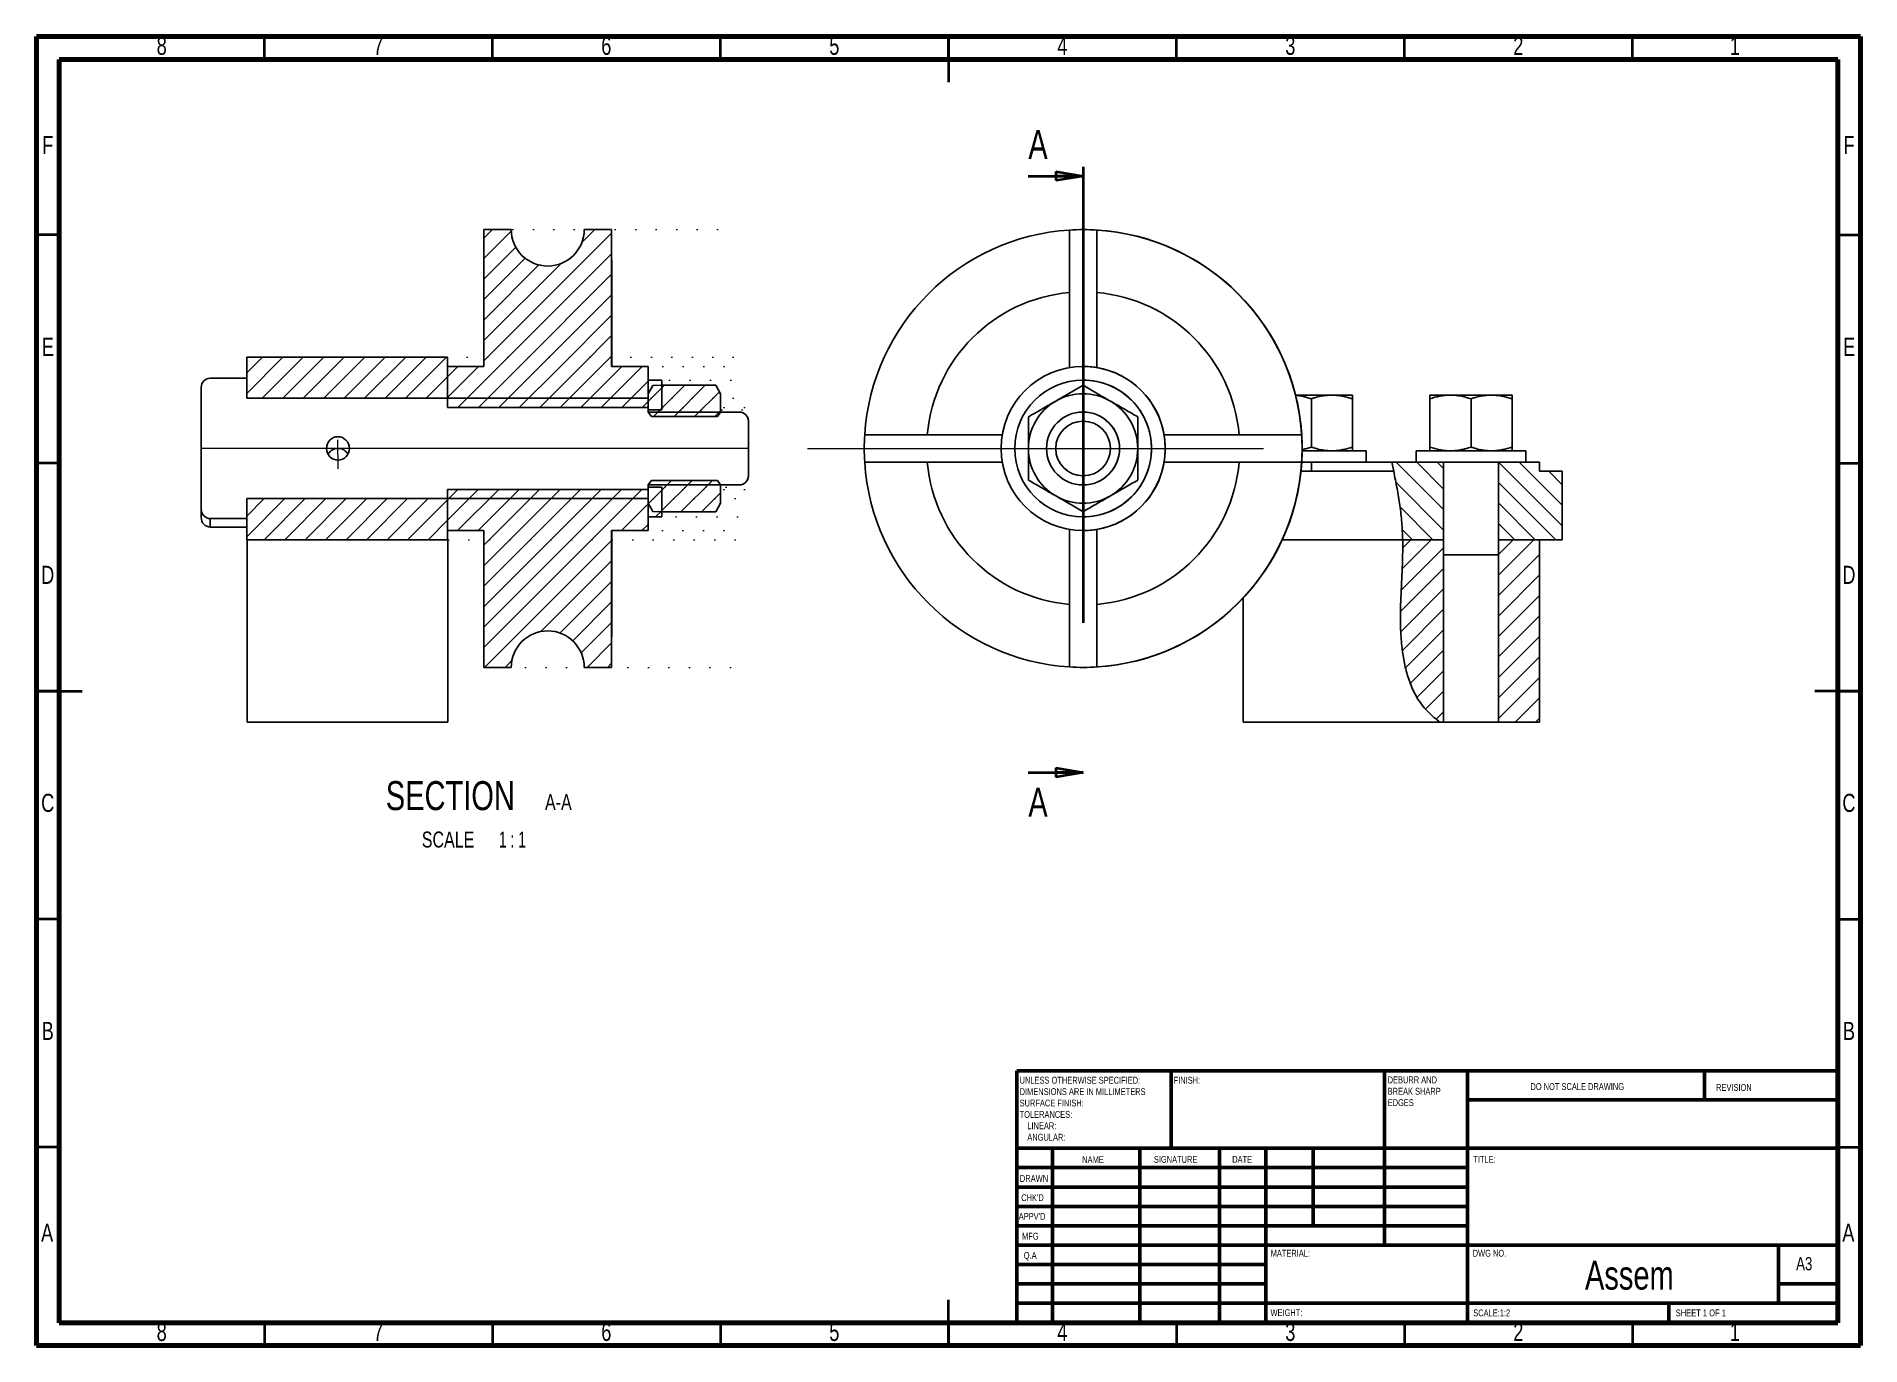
# Model space of a CAD drawing. Header units: millimetres. Extents: x 0.015 to 0.415, y 0.005 to 0.292.
import ezdxf

# ---------------------------------------------------------------- set-up
doc = ezdxf.new("R2010")
doc.units = ezdxf.units.MM
doc.linetypes.add('CENTERX2', pattern=[0.02032, 0.0127, -0.00254, 0.00254, -0.00254])
doc.linetypes.add('PHANTOM', pattern=[0.012700000000000001, 0.006350000000000001, -0.00127, 0.00127, -0.00127, 0.00127, -0.00127])
doc.styles.add('SLDTEXTSTYLE0', font='TXT', dxfattribs={"width": 0.75})
doc.styles.add('SLDTEXTSTYLE1', font='TXT', dxfattribs={"width": 0.6864493305940874})
doc.styles.add('SLDTEXTSTYLE2', font='TXT', dxfattribs={"width": 0.6875})
doc.styles.add('SLDTEXTSTYLE3', font='TXT', dxfattribs={"width": 0.65})
pattern_1 = [(45, (0, 0), (-0.002245064030267288, 0.002245064030267288), [])]
pattern_2 = [(135.0000000000002, (0, 0), (-0.002245064030267281, -0.002245064030267296), [])]

msp = doc.modelspace()

# ---------------------------------------------------------------- texts
at = {"color": 7, "linetype": 'Continuous', "lineweight": 0}
for s, insert, char_height, attachment_point, style in [('8', (0.0424600369464606, 0.2919677403292269), 0.00396875, 2, 'SLDTEXTSTYLE0'), ('6', (0.1399600369464606, 0.2919677403292269), 0.00396875, 2, 'SLDTEXTSTYLE0'), ('3', (0.2899600369464606, 0.2919677403292268), 0.00396875, 2, 'SLDTEXTSTYLE0'), ('2', (0.3399600369464607, 0.291967740329227), 0.00396875, 2, 'SLDTEXTSTYLE0'), ('7', (0.08996003694646058, 0.2919677403292269), 0.00396875, 2, 'SLDTEXTSTYLE0'), ('5', (0.1899600369464606, 0.2919677403292269), 0.00396875, 2, 'SLDTEXTSTYLE0'), ('4', (0.2399600369464606, 0.291967740329227), 0.00396875, 2, 'SLDTEXTSTYLE0'), ('1', (0.3874600369464606, 0.2919677403292269), 0.00396875, 2, 'SLDTEXTSTYLE0'), ('F', (0.01745774020906538, 0.2702177403292269), 0.00396875, 2, 'SLDTEXTSTYLE0'), ('F', (0.4124577402090653, 0.2702177403292269), 0.00396875, 2, 'SLDTEXTSTYLE0'), ('E', (0.01750780890509486, 0.2259677403292269), 0.00396875, 2, 'SLDTEXTSTYLE0'), ('E', (0.4125078089050949, 0.2259677403292269), 0.00396875, 2, 'SLDTEXTSTYLE0'), ('D', (0.01745268728211522, 0.1759677403292269), 0.00396875, 2, 'SLDTEXTSTYLE0'), ('D', (0.4124526872821152, 0.1759677403292269), 0.00396875, 2, 'SLDTEXTSTYLE0'), ('C', (0.01745865890197456, 0.1259677403292269), 0.00396875, 2, 'SLDTEXTSTYLE0'), ('C', (0.4124586589019745, 0.1259677403292269), 0.00396875, 2, 'SLDTEXTSTYLE0'), ('B', (0.01747060182411224, 0.0759677403292269), 0.00396875, 2, 'SLDTEXTSTYLE0'), ('B', (0.4124706018241123, 0.07596774032922692), 0.00396875, 2, 'SLDTEXTSTYLE0'), ('FINISH:', (0.2643712921668303, 0.06391927199513628), 0.0015, 1, 'SLDTEXTSTYLE0'), ('DO NOT SCALE DRAWING', (0.3426146405228759, 0.0625329935750544), 0.0015, 1, 'SLDTEXTSTYLE0'), ('REVISION', (0.3833275816993463, 0.0623349086804568), 0.0015, 1, 'SLDTEXTSTYLE0'), ('NAME', (0.2443222392176832, 0.0465014826334708), 0.0015, 1, 'SLDTEXTSTYLE0'), ('SIGNATURE', (0.2600335875631768, 0.04656175637954667), 0.0015, 1, 'SLDTEXTSTYLE0'), ('DATE', (0.2772147019657192, 0.04657617922121975), 0.0015, 1, 'SLDTEXTSTYLE0'), ('TITLE:', (0.3300901606389745, 0.04657617922121969), 0.0015, 1, 'SLDTEXTSTYLE0'), ('DRAWN', (0.2306433628978695, 0.04238478131733651), 0.0015, 1, 'SLDTEXTSTYLE1'), ("CHK'D", (0.2309392221937441, 0.0381618530186061), 0.0015, 1, 'SLDTEXTSTYLE0'), ("APPV'D", (0.2304017224083209, 0.03406586662434236), 0.0015, 1, 'SLDTEXTSTYLE0'), ('A', (0.01733968814276159, 0.03171774032922692), 0.00396875, 2, 'SLDTEXTSTYLE0'), ('MFG', (0.2311240107385538, 0.02971578446078718), 0.0015, 1, 'SLDTEXTSTYLE0'), ('A', (0.4123396881427615, 0.03171774032922692), 0.00396875, 2, 'SLDTEXTSTYLE0'), ('Q.A', (0.2315090366039521, 0.02550466213200304), 0.0015, 1, 'SLDTEXTSTYLE0'), ('MATERIAL:', (0.2856458623087622, 0.0259860562892453), 0.0015, 1, 'SLDTEXTSTYLE0'), ('DWG NO.', (0.3299530022162107, 0.02598605628924532), 0.0015, 1, 'SLDTEXTSTYLE0'), ('A3', (0.4008711564346467, 0.02440638856899682), 0.002910416666666666, 1, 'SLDTEXTSTYLE0'), ('Assem', (0.364309167882732, 0.02360691096725082), 0.00635, 2, 'SLDTEXTSTYLE0'), ('WEIGHT:', (0.2856178111281214, 0.01294931190358806), 0.0014986, 1, 'SLDTEXTSTYLE0'), ('SCALE:1:2', (0.3300739661174921, 0.01290008727453223), 0.0015, 1, 'SLDTEXTSTYLE0'), ('SHEET 1 OF 1', (0.3744782944278158, 0.01290008727453221), 0.0015, 1, 'SLDTEXTSTYLE2'), ('8', (0.0424600369464606, 0.009967740329226926), 0.00396875, 2, 'SLDTEXTSTYLE0'), ('7', (0.08996003694646058, 0.009967740329226923), 0.00396875, 2, 'SLDTEXTSTYLE0'), ('6', (0.1399600369464606, 0.009967740329226923), 0.00396875, 2, 'SLDTEXTSTYLE0'), ('5', (0.1899600369464606, 0.009967740329226923), 0.00396875, 2, 'SLDTEXTSTYLE0'), ('4', (0.2399600369464606, 0.009967740329226923), 0.00396875, 2, 'SLDTEXTSTYLE0'), ('3', (0.2899600369464607, 0.009967740329226926), 0.00396875, 2, 'SLDTEXTSTYLE0'), ('2', (0.3399600369464606, 0.009967740329226923), 0.00396875, 2, 'SLDTEXTSTYLE0'), ('1', (0.3874600369464605, 0.009967740329226923), 0.00396875, 2, 'SLDTEXTSTYLE0')]:
    msp.add_mtext(s, dxfattribs=dict(at, insert=insert, char_height=char_height, attachment_point=attachment_point, style=style))
at = {"color": 7, "linetype": 'Continuous', "char_height": 0.00635, "attachment_point": 1, "style": 'SLDTEXTSTYLE0'}
for insert in [(0.2325033240330814, 0.271513284180175), (0.2325033240330814, 0.1272856409021647)]:
    msp.add_mtext('A', dxfattribs=dict(at, insert=insert))

# ---------------------------------------------------------------- blocks, each defined once
blk = doc.blocks.new('SW_NOTE_0')
at = {"color": 0, "linetype": 'Continuous', "lineweight": 0, "char_height": 0.0015, "attachment_point": 1, "style": 'SLDTEXTSTYLE0'}
for s, insert in [('UNLESS OTHERWISE SPECIFIED:', (0, 0.001933601609657942)), ('SURFACE FINISH:', (0, -0.003066398278583342)), ('DIMENSIONS ARE IN MILLIMETERS', (0, -0.0005663983344626963)), ('TOLERANCES:', (0, -0.005566398222703987)), ('ANGULAR:', (0.001687500000000008, -0.01056639811094528)), ('LINEAR:', (0.001687500000000008, -0.008066398166824633))]:
    blk.add_mtext(s, dxfattribs=dict(at, insert=insert))
blk = doc.blocks.new('SW_NOTE_1')
at = {"color": 0, "linetype": 'Continuous', "lineweight": 0, "char_height": 0.0015, "attachment_point": 1, "style": 'SLDTEXTSTYLE0'}
for s, insert in [('DEBURR AND', (0, 0.001933601609657942)), ('BREAK SHARP', (0, -0.0005663983344626963)), ('EDGES', (0, -0.003066398278583342))]:
    blk.add_mtext(s, dxfattribs=dict(at, insert=insert))
blk = doc.blocks.new('_Closed')
at = {"color": 0, "linetype": 'ByBlock', "lineweight": -2}
for p, q in [((-1, 0.166667), (0, 0)), ((-1, 0.166667), (-1, -0.166667)), ((0, 0), (-1, -0.166667)), ((0, 0), (-1, 0))]:
    blk.add_line(p, q, dxfattribs=at)
blk = doc.blocks.new('SW_NOTE_2')
at = {"color": 0, "linetype": 'Continuous', "lineweight": 0, "attachment_point": 2}
for s, insert, char_height, style in [('SECTION', (0.01736328125, 0.008185580147551968), 0.00635, 'SLDTEXTSTYLE0'), ('A-A', (0.04105854260921479, 0.005346945777133183), 0.0035, 'SLDTEXTSTYLE0'), ('SCALE', (0.01686739759147167, -0.002863957256480976), 0.0035, 'SLDTEXTSTYLE0'), ('1 : 1', (0.03097604283690453, -0.002863957256480976), 0.0035, 'SLDTEXTSTYLE3')]:
    blk.add_mtext(s, dxfattribs=dict(at, insert=insert, char_height=char_height, style=style))

# ---------------------------------------------------------------- hatches: boundary and pattern name
at = {"linetype": 'Continuous', "lineweight": 18}
h = msp.add_hatch(dxfattribs=at)
h.set_pattern_fill('ANSI31', scale=0.001, style=0)
h.set_pattern_definition(pattern_1)
edge = h.paths.add_edge_path(flags=0)
edge.add_line((0.1491149738995248, 0.2106872092322875), (0.1491149738995248, 0.2196872202062624))
edge.add_ellipse((0.1711149828780863, 0.2016872311802173), major_axis=(19.92336053540617, 0), ratio=0.0009034620423603672, start_angle=90.06326783665054, end_angle=90.08627433777491)
edge.add_line((0.1411149706345481, 0.2196872107740975), (0.1411149706345481, 0.2496872235279261))
edge.add_ellipse((0.1711149828780863, 0.2016872311802173), major_axis=(53.12896142774979, 0), ratio=0.0009034620423603672, start_angle=90.03235286615899, end_angle=90.03882344029859)
edge.add_spline(control_points=[(0.1351149681858149, 0.2496872201609172), (0.1351149681858149, 0.2494897500224822), (0.1351076466990543, 0.2492921446675779), (0.1350930338068164, 0.2490952159521655), (0.1350267743685943, 0.2482022793698206), (0.1348054341739093, 0.247308468435428), (0.1344473426425723, 0.246487800105085), (0.1340892509902801, 0.2456671314975389), (0.1335845312967264, 0.244896970454112), (0.1329749797254235, 0.2442410943402192), (0.1323654283855471, 0.2435852184753409), (0.1316342330756878, 0.243025537577059), (0.1308419443552679, 0.2426083990274496), (0.130049656392267, 0.24219126087662), (0.1291744228869454, 0.2419051596311231), (0.1282887221360972, 0.2417737875140642), (0.1274030222294326, 0.2416424155222193), (0.1264824264524303, 0.2416621489812483), (0.1256031695982041, 0.2418313539138103), (0.1247239130776875, 0.2420005587821529), (0.1238617445128027, 0.2423239018979188), (0.1230880604387524, 0.242774607200642), (0.1223143761132414, 0.2432253126498521), (0.1216078371784423, 0.2438158113863033), (0.121026952469362, 0.2444972039253333), (0.1204460673348519, 0.2451785969634033), (0.1199748150625128, 0.2459696776181064), (0.1196522202412882, 0.2468049360171328), (0.119329625185905, 0.2476401950224398), (0.1191467902044943, 0.2485426693474304), (0.1191188558505953, 0.2494376245684199), (0.1191162600366945, 0.2495207887329318), (0.1191149616558616, 0.2496040035229413), (0.1191149616558616, 0.2496872081893296)], knot_values=[0.005195725848820849, 0.005195725848820849, 0.005195725848820849, 0.005195725848820849, 0.005791328736453572, 0.005791328736453572, 0.005791328736453572, 0.008515552978721357, 0.008515552978721357, 0.008515552978721357, 0.01123977812724634, 0.01123977812724634, 0.01123977812724634, 0.0139640021922492, 0.0139640021922492, 0.0139640021922492, 0.0166882235965229, 0.0166882235965229, 0.0166882235965229, 0.01941244237979533, 0.01941244237979533, 0.01941244237979533, 0.02213666015079833, 0.02213666015079833, 0.02213666015079833, 0.02486087885419995, 0.02486087885419995, 0.02486087885419995, 0.02758509959395711, 0.02758509959395711, 0.02758509959395711, 0.03030932232952041, 0.03030932232952041, 0.03030932232952041, 0.03055951167489366, 0.03055951167489366, 0.03055951167489366, 0.03055951167489366], weights=[1, 1, 1, 1, 1, 1, 1, 1, 1, 1, 1, 1, 1, 1, 1, 1, 1, 1, 1, 1, 1, 1, 1, 1, 1, 1, 1, 1, 1, 1, 1, 1, 1, 1], degree=3, periodic=0)
edge.add_ellipse((0.1711149828780863, 0.2016872311802173), major_axis=(53.12896142774979, 0), ratio=0.0009034620423603672, start_angle=90.05607830731569, end_angle=90.0625488836743)
edge.add_line((0.1131149592071291, 0.2496872025776471), (0.1131149592071291, 0.2196871549065579))
edge.add_ellipse((0.1711149828780863, 0.2016872311802173), major_axis=(19.92336053540617, 0), ratio=0.0009034620423603672, start_angle=90.16679722559773, end_angle=90.1898038185309)
edge.add_line((0.1051149559421524, 0.2196871324143826), (0.1051149559421524, 0.2106870336469221))
edge.add_ellipse((0.1711149828780863, 0.2016872311802173), major_axis=(9.961680267703086, 0), ratio=0.0009034620423603672, start_angle=90.12653575044561, end_angle=90.3796097200073, ccw=False)
h = msp.add_hatch(dxfattribs=at)
h.set_pattern_fill('ANSI31', scale=0.001, style=0)
h.set_pattern_definition(pattern_1)
edge = h.paths.add_edge_path(flags=0)
edge.add_ellipse((0.171114982878159, 0.2016872311802173), major_axis=(-12.17538699386327, 0), ratio=0.0009034620423600742, start_angle=270.31058901973415, end_angle=270.5176528733873, ccw=False)
edge.add_line((0.1051149559421524, 0.212687069562653), (0.1051149559421524, 0.2216871422910124))
edge.add_ellipse((0.171114982878159, 0.2016872311802173), major_axis=(-22.13706726156959, 0), ratio=0.0009034620423600742, start_angle=270.1708233773149, end_angle=270.2847063787115)
edge.add_line((0.06111493798478079, 0.2216869842647838), (0.06111493798478079, 0.2126867822366754))
h = msp.add_hatch(dxfattribs=at)
h.set_pattern_fill('ANSI31', scale=0.001, style=0)
h.set_pattern_definition(pattern_1)
edge = h.paths.add_edge_path(flags=0)
edge.add_ellipse((0.1711149828782091, 0.2016872311802173), major_axis=(9.408253586164149, 0), ratio=0.0009034620423603555, start_angle=90.11570914676582, end_angle=90.13397904307402, ccw=False)
edge.add_line((0.1521149751238902, 0.2101872138470113), (0.1521149751238902, 0.2166872311802173))
edge.add_ellipse((0.1711149828782091, 0.2016872311802173), major_axis=(16.60280044617203, 0), ratio=0.0009034620423603555, start_angle=90.06556848624305, end_angle=90.07592141076977)
edge.add_line((0.149114973899524, 0.2166872180114697), (0.149114973899524, 0.2101872079412294))
h = msp.add_hatch(dxfattribs=at)
h.set_pattern_fill('ANSI31', scale=0.001, style=0)
h.set_pattern_definition(pattern_1)
edge = h.paths.add_edge_path(flags=0)
edge.add_line((0.1650149803886651, 0.2096872292819389), (0.1650149803886651, 0.2136872299146984))
edge.add_spline(control_points=[(0.1650149803886651, 0.2136872299146984), (0.1646584340839548, 0.2143047858948572), (0.1643018877791655, 0.2149223418749705), (0.1639453414743254, 0.2155398978550543)], knot_values=[4.000000007314506e-07, 4.000000007314506e-07, 4.000000007314506e-07, 4.000000007314506e-07, 0.0021396769582958, 0.0021396769582958, 0.0021396769582958, 0.0021396769582958], weights=[1, 1, 1, 1], degree=3, periodic=0)
edge.add_line((0.1639453414743254, 0.2155398978550543), (0.1501804740511458, 0.2155327179067638))
edge.add_spline(control_points=[(0.1501804740511458, 0.2155327179067638), (0.1498253072609516, 0.2149175502197408), (0.1494701405325194, 0.2143023824970597), (0.1491149738995232, 0.2136872147192787)], knot_values=[1.28399588740852e-05, 1.28399588740852e-05, 1.28399588740852e-05, 1.28399588740852e-05, 0.002143842677813009, 0.002143842677813009, 0.002143842677813009, 0.002143842677813009], weights=[1, 1, 1, 1], degree=3, periodic=0)
edge.add_line((0.1491149738995232, 0.2136872147192787), (0.1491149738995232, 0.2096872064887885))
edge.add_ellipse((0.1711149828784854, 0.2016872311802173), major_axis=(8.85482690462257, 0), ratio=0.0009034620423606118, start_angle=90.14218839693308, end_angle=90.14235274999112, ccw=False)
edge.add_spline(control_points=[(0.1491403739098886, 0.2096872065457703), (0.1493737765561296, 0.2093538726546839), (0.149607179169587, 0.2090205387406421), (0.1498405817338688, 0.2086872047921673)], knot_values=[2.74227925759244e-07, 2.74227925759244e-07, 2.74227925759244e-07, 2.74227925759244e-07, 0.001221050417066253, 0.001221050417066253, 0.001221050417066253, 0.001221050417066253], weights=[1, 1, 1, 1], degree=3, periodic=0)
edge.add_ellipse((0.1711149828786006, 0.2016872311802173), major_axis=(7.747973541544747, 0), ratio=0.0009034620423606119, start_angle=90.05028713620692, end_angle=90.1573230629154, ccw=False)
edge.add_spline(control_points=[(0.1643147725646852, 0.2086872284841138), (0.1645481751503513, 0.2090205620990225), (0.1647815777611355, 0.2093538956963433), (0.1650149803886651, 0.2096872292819389)], knot_values=[3.486896259727316e-07, 3.486896259727316e-07, 3.486896259727316e-07, 3.486896259727316e-07, 0.001221124095838496, 0.001221124095838496, 0.001221124095838496, 0.001221124095838496], weights=[1, 1, 1, 1], degree=3, periodic=0)
h = msp.add_hatch(dxfattribs=at)
h.set_pattern_fill('ANSI31', scale=0.001, style=0)
h.set_pattern_definition(pattern_1)
edge = h.paths.add_edge_path(flags=0)
edge.add_line((0.150180474051146, 0.1878417444536704), (0.1639453414743276, 0.1878345645053841))
edge.add_spline(control_points=[(0.1639453414743277, 0.187834564505384), (0.164301887779167, 0.1884521204854667), (0.1646584340839555, 0.1890696764655787), (0.1650149803886651, 0.1896872324457362)], knot_values=[4.549273306662338e-06, 4.549273306662338e-06, 4.549273306662338e-06, 4.549273306662338e-06, 0.002143826231597362, 0.002143826231597362, 0.002143826231597362, 0.002143826231597362], weights=[1, 1, 1, 1], degree=3, periodic=0)
edge.add_line((0.1650149803886651, 0.1896872324457362), (0.1650149803886651, 0.1936872330784958))
edge.add_spline(control_points=[(0.1650149803886651, 0.1936872330784957), (0.1647815777611355, 0.1940205666640913), (0.1645481751503513, 0.1943539002614121), (0.1643147725646852, 0.1946872338763208)], knot_values=[2.464722668356042e-07, 2.464722668356042e-07, 2.464722668356042e-07, 2.464722668356042e-07, 0.001221021878479358, 0.001221021878479358, 0.001221021878479358, 0.001221021878479358], weights=[1, 1, 1, 1], degree=3, periodic=0)
edge.add_ellipse((0.1711149828786006, 0.2016872311802173), major_axis=(7.747973541544747, 0), ratio=0.0009034620423606119, start_angle=269.84267693708455, end_angle=269.94971286379314, ccw=False)
edge.add_spline(control_points=[(0.1498405817338688, 0.1946872575682674), (0.149607179169587, 0.1943539236197925), (0.1493737765561296, 0.1940205897057508), (0.1491403739098886, 0.1936872558146643)], knot_values=[3.486898825067061e-07, 3.486898825067061e-07, 3.486898825067061e-07, 3.486898825067061e-07, 0.001221124879022987, 0.001221124879022987, 0.001221124879022987, 0.001221124879022987], weights=[1, 1, 1, 1], degree=3, periodic=0)
edge.add_ellipse((0.1711149828784854, 0.2016872311802173), major_axis=(8.85482690462257, 0), ratio=0.0009034620423606118, start_angle=269.8576472500089, end_angle=269.8578116030669, ccw=False)
edge.add_line((0.1491149738995232, 0.1936872558716461), (0.1491149738995232, 0.1896872476411559))
edge.add_spline(control_points=[(0.1491149738995232, 0.1896872476411559), (0.1494701405325195, 0.1890720798633747), (0.1498253072609518, 0.1884569121406935), (0.150180474051146, 0.1878417444536704)], knot_values=[4.000007131256956e-07, 4.000007131256956e-07, 4.000007131256956e-07, 4.000007131256956e-07, 0.002131402719652541, 0.002131402719652541, 0.002131402719652541, 0.002131402719652541], weights=[1, 1, 1, 1], degree=3, periodic=0)
h = msp.add_hatch(dxfattribs=at)
h.set_pattern_fill('ANSI31', scale=0.001, style=0)
h.set_pattern_definition(pattern_1)
edge = h.paths.add_edge_path(flags=0)
edge.add_ellipse((0.1711149828782091, 0.2016872311802173), major_axis=(9.408253586164149, 0), ratio=0.0009034620423603555, start_angle=269.866020956926, end_angle=269.8842908532343, ccw=False)
edge.add_line((0.149114973899524, 0.1931872544192053), (0.149114973899524, 0.1866872443489649))
edge.add_ellipse((0.1711149828782091, 0.2016872311802173), major_axis=(16.60280044617203, 0), ratio=0.0009034620423603555, start_angle=269.9240785892302, end_angle=269.9344315137569)
edge.add_line((0.1521149751238902, 0.1866872410023606), (0.1521149751238902, 0.1931872485134234))
h = msp.add_hatch(dxfattribs=at)
h.set_pattern_fill('ANSI31', scale=0.001, angle=90.0000000000002, style=0)
h.set_pattern_definition(pattern_2)
edge = h.paths.add_edge_path(flags=0)
edge.add_line((0.3235827940024463, 0.1816872311802173), (0.3235827940024463, 0.1986872311802173))
edge.add_line((0.3235827940024463, 0.1986872311802173), (0.3122491943083844, 0.198687231184815))
edge.add_spline(control_points=[(0.3122491943083844, 0.198687231184815), (0.3130133311829603, 0.194728015913443), (0.3142521453734391, 0.1888347893823513), (0.3145564522011944, 0.1833698013955983), (0.3145916794155657, 0.1816872311754978)], knot_values=[0.2437284504241871, 0.2437284504241871, 0.2437284504241871, 0.2437284504241871, 0.2896450875273374, 0.3105928267278008, 0.3105928267278008, 0.3105928267278008, 0.3105928267278008], weights=[1, 1, 1, 1, 1], degree=3, periodic=0)
edge.add_line((0.3145916794155657, 0.1816872311754977), (0.3235827940024463, 0.1816872311802173))
h = msp.add_hatch(dxfattribs=at)
h.set_pattern_fill('ANSI31', scale=0.001, angle=90.0000000000002, style=0)
h.set_pattern_definition(pattern_2)
edge = h.paths.add_edge_path(flags=0)
edge.add_line((0.3495827940024464, 0.1816872311802173), (0.3495827940024464, 0.1966872311802173))
edge.add_line((0.349582802164888, 0.1966872311802173), (0.3445827940024463, 0.1966872311802173))
edge.add_line((0.3445827940024463, 0.1966872311802173), (0.3445828001242776, 0.1986872311802173))
edge.add_line((0.3445828001242776, 0.1986872311802173), (0.3355827940024463, 0.1986872311802173))
edge.add_line((0.3355827940024463, 0.1986872311802173), (0.3355827940024463, 0.1816872311802173))
edge.add_line((0.3355827940024463, 0.1816872311802173), (0.349582802164888, 0.1816872311802173))
h = msp.add_hatch(dxfattribs=at)
h.set_pattern_fill('ANSI31', scale=0.001, style=0)
h.set_pattern_definition(pattern_1)
edge = h.paths.add_edge_path(flags=0)
edge.add_ellipse((0.171114982878159, 0.2016872311802173), major_axis=(-22.13706726156959, 0), ratio=0.0009034620423600742, start_angle=89.7152936212885, end_angle=89.82917662268508)
edge.add_line((0.1051149559421524, 0.1816873200694222), (0.1051149559421524, 0.1906873927977816))
edge.add_ellipse((0.171114982878159, 0.2016872311802173), major_axis=(-12.17538699386327, 0), ratio=0.0009034620423600742, start_angle=89.48234712661258, end_angle=89.68941098026579, ccw=False)
edge.add_line((0.06111493798478079, 0.1906876801237592), (0.06111493798478079, 0.1816874780956508))
h = msp.add_hatch(dxfattribs=at)
h.set_pattern_fill('ANSI31', scale=0.001, style=0)
h.set_pattern_definition(pattern_1)
edge = h.paths.add_edge_path(flags=0)
edge.add_line((0.1491149738995248, 0.1836872421541722), (0.1491149738995248, 0.1926872531281471))
edge.add_ellipse((0.1711149828780863, 0.2016872311802173), major_axis=(9.961680267703086, 0), ratio=0.0009034620423603672, start_angle=269.62039027999265, end_angle=269.8734642495545, ccw=False)
edge.add_line((0.1051149559421524, 0.1926874287135125), (0.1051149559421524, 0.183687329946052))
edge.add_ellipse((0.1711149828780863, 0.2016872311802173), major_axis=(19.92336053540617, 0), ratio=0.0009034620423603672, start_angle=269.8101961814691, end_angle=269.8332027744023)
edge.add_line((0.1131149592071291, 0.1836873074538767), (0.1131149592071291, 0.1536872597827875))
edge.add_ellipse((0.1711149828780863, 0.2016872311802173), major_axis=(53.12896142774979, 0), ratio=0.0009034620423603672, start_angle=269.9374511163257, end_angle=269.9439216926843)
edge.add_spline(control_points=[(0.1191149616558616, 0.1536872541711051), (0.1191149616558616, 0.1538847230414994), (0.119122283044795, 0.1540823271257127), (0.1191368957445575, 0.1542792545838805), (0.119203154595873, 0.1551721893175549), (0.1194244935140509, 0.1560659984904429), (0.1197825834642017, 0.1568866654518717), (0.1201406733396092, 0.1577073322420046), (0.1206453907507057, 0.1584774918234036), (0.1212549399124692, 0.1591333669324677), (0.1218644893848899, 0.1597892423757991), (0.1225956828527037, 0.1603489230812023), (0.1233879697961986, 0.1607660616141396), (0.1241802575350963, 0.1611832005658561), (0.1250554911819431, 0.1614693022853245), (0.1259411920755694, 0.1616006746312595), (0.1268268937533626, 0.1617320470935068), (0.127747491494494, 0.1617123133437839), (0.1286267500662636, 0.1615431077001063), (0.1295060088517799, 0.161373902015295), (0.1303681795301708, 0.1610505574710909), (0.1311418653677986, 0.1605998504705525), (0.1319155508607102, 0.1601491436708269), (0.1326220907968109, 0.1595586434851996), (0.133202976336409, 0.1588772494353675), (0.1337838614227641, 0.1581958559172015), (0.1342551138132088, 0.1574047750247085), (0.1345777088682807, 0.1565695163578325), (0.1349003036987743, 0.1557342582724314), (0.1350831389402075, 0.1548317850622555), (0.1351110738339522, 0.1539368307977255), (0.1351136697525219, 0.1538536649759576), (0.1351149681858149, 0.1537704485256203), (0.1351149681858149, 0.1536872421995174)], knot_values=[0.005195739545660305, 0.005195739545660305, 0.005195739545660305, 0.005195739545660305, 0.005791338566574649, 0.005791338566574649, 0.005791338566574649, 0.008515556849287911, 0.008515556849287911, 0.008515556849287911, 0.01123977458427955, 0.01123977458427955, 0.01123977458427955, 0.01396399376031948, 0.01396399376031948, 0.01396399376031948, 0.01668821572443116, 0.01668821572443116, 0.01668821572443116, 0.01941244011684296, 0.01941244011684296, 0.01941244011684296, 0.02213666514255216, 0.02213666514255216, 0.02213666514255216, 0.02486088890526243, 0.02486088890526243, 0.02486088890526243, 0.02758511050391659, 0.02758511050391659, 0.02758511050391659, 0.03030933019267419, 0.03030933019267419, 0.03030933019267419, 0.03055952453169297, 0.03055952453169297, 0.03055952453169297, 0.03055952453169297], weights=[1, 1, 1, 1, 1, 1, 1, 1, 1, 1, 1, 1, 1, 1, 1, 1, 1, 1, 1, 1, 1, 1, 1, 1, 1, 1, 1, 1, 1, 1, 1, 1, 1, 1], degree=3, periodic=0)
edge.add_ellipse((0.1711149828780863, 0.2016872311802173), major_axis=(53.12896142774979, 0), ratio=0.0009034620423603672, start_angle=269.9611765597014, end_angle=269.967647133841)
edge.add_line((0.1411149706345481, 0.1536872388325085), (0.1411149706345481, 0.1836872515863371))
edge.add_ellipse((0.1711149828780863, 0.2016872311802173), major_axis=(19.92336053540617, 0), ratio=0.0009034620423603672, start_angle=269.913725662225, end_angle=269.9367321633495)
h = msp.add_hatch(dxfattribs=at)
h.set_pattern_fill('ANSI31', scale=0.001, style=0)
h.set_pattern_definition(pattern_1)
edge = h.paths.add_edge_path(flags=0)
edge.add_line((0.3235827940024464, 0.1816872311802173), (0.3145916794155657, 0.1816872311754977))
edge.add_spline(control_points=[(0.3145916794155657, 0.1816872311754977), (0.3147481825335868, 0.1742121159716454), (0.3130711488002558, 0.1629891336802351), (0.3160941208239036, 0.1479411818148801), (0.3208589859814247, 0.1430603100650543), (0.3227439277488142, 0.1416872311802097)], knot_values=[0.3105928267278009, 0.3105928267278009, 0.3105928267278009, 0.3105928267278009, 0.403656855743099, 0.462137098443036, 0.491845830809774, 0.491845830809774, 0.491845830809774, 0.491845830809774], weights=[1, 1, 1, 1, 1, 1], degree=3, periodic=0)
edge.add_line((0.3227439277488198, 0.1416872311802173), (0.3235827940024464, 0.1416872311802173))
edge.add_line((0.3235827940024464, 0.1416872311802173), (0.3235827940024464, 0.1816872311802173))
h = msp.add_hatch(dxfattribs=at)
h.set_pattern_fill('ANSI31', scale=0.001, style=0)
h.set_pattern_definition(pattern_1)
h.paths.add_polyline_path([(0.3445827940024464, 0.1816872311802173), (0.3355827940024464, 0.1816872311802173), (0.3355827940024464, 0.1416872311802173), (0.3445827940024464, 0.1416872311802173)], flags=0)

# ---------------------------------------------------------------- linework, layer by layer
at = {"color": 7, "linetype": 'Continuous', "lineweight": 70}
for p, q in [((0.015, 0.005), (0.015, 0.292)), ((0.015, 0.292), (0.415, 0.292)), ((0.415, 0.292), (0.415, 0.005)), ((0.02, 0.01), (0.02, 0.287)), ((0.02, 0.287), (0.41, 0.287)), ((0.41, 0.287), (0.41, 0.01)), ((0.41, 0.01), (0.02, 0.01)), ((0.415, 0.005), (0.015, 0.005))]:
    msp.add_line(p, q, dxfattribs=at)
at = {"color": 7, "linetype": 'Continuous', "lineweight": 35}
for p, q in [((0.06499999999999997, 0.287), (0.06499999999999997, 0.292)), ((0.115, 0.287), (0.115, 0.292)), ((0.165, 0.287), (0.165, 0.292)), ((0.215, 0.292), (0.215, 0.282)), ((0.215, 0.287), (0.215, 0.292)), ((0.265, 0.287), (0.265, 0.292)), ((0.315, 0.287), (0.315, 0.292)), ((0.365, 0.287), (0.365, 0.292)), ((0.2325033240330814, 0.2614300506593651), (0.2445033240330814, 0.2614300506593651)), ((0.02, 0.2485), (0.015, 0.2485)), ((0.41, 0.2485), (0.415, 0.2485)), ((0.02, 0.1985), (0.015, 0.1985)), ((0.41, 0.1985), (0.415, 0.1985)), ((0.015, 0.1485), (0.025, 0.1485)), ((0.02, 0.1485), (0.015, 0.1485)), ((0.415, 0.1485), (0.405, 0.1485)), ((0.41, 0.1485), (0.415, 0.1485)), ((0.2325033240330814, 0.1306433576645943), (0.2445033240330814, 0.1306433576645943)), ((0.02, 0.09849999999999999), (0.015, 0.09849999999999999)), ((0.41, 0.09849999999999999), (0.415, 0.09849999999999999)), ((0.02, 0.04849999999999999), (0.015, 0.04849999999999999)), ((0.41, 0.04849999999999999), (0.415, 0.04849999999999999)), ((0.215, 0.005), (0.215, 0.015)), ((0.06499999999999997, 0.01), (0.06499999999999997, 0.005)), ((0.115, 0.01), (0.115, 0.005)), ((0.165, 0.01), (0.165, 0.005)), ((0.215, 0.01), (0.215, 0.005)), ((0.265, 0.01), (0.265, 0.005)), ((0.315, 0.01), (0.315, 0.005)), ((0.365, 0.01), (0.365, 0.005))]:
    msp.add_line(p, q, dxfattribs=at)
at = {"color": 7, "linetype": 'PHANTOM', "lineweight": 35}
msp.add_line((0.2445033240330814, 0.2634300506593651), (0.2445033240330814, 0.1286433576645943), dxfattribs=at)
at = {"color": 7, "linetype": 'Continuous', "lineweight": 25}
for p, q in [((0.1191149616558639, 0.2496872081893299), (0.1131149592071294, 0.2496872025776471)), ((0.1131149592071289, 0.2496872025776471), (0.1131149592071289, 0.2196871549065579)), ((0.1411149706345494, 0.2496872235279261), (0.1351149681858166, 0.2496872201609176)), ((0.1411149706345474, 0.2196872107740975), (0.1411149706345474, 0.2496872235279261)), ((0.1411177055079946, 0.2196872107778178), (0.1411177055079946, 0.2495933894482312)), ((0.2415304291187179, 0.2194366907200476), (0.241530429118718, 0.2495933894482312)), ((0.2445358486666063, 0.2496872311802173), (0.2445304278943521, 0.2496872311802173)), ((0.2475304266699864, 0.2194354705295161), (0.2475304266699865, 0.2495933894482312)), ((0.2475403647524524, 0.2194354705295161), (0.2475403647524524, 0.2358810865376784)), ((0.06111502777162011, 0.2216872311802173), (0.06111493798478065, 0.2216869842647838)), ((0.105114955942162, 0.2216871422910124), (0.06111493798478324, 0.2216869842647838)), ((0.06111493798478065, 0.2126867822366754), (0.06111493798478065, 0.2216869842647838)), ((0.1051150098142559, 0.2216872311802173), (0.06111502777161998, 0.2216872311802173)), ((0.1051149559421522, 0.212687069562653), (0.1051149559421522, 0.2216871422910124)), ((0.05311493471980406, 0.2171026955180764), (0.06111493798478072, 0.2171010345917052)), ((0.0611149379847807, 0.2126867822366754), (0.06111493798478072, 0.2171010345917052)), ((0.1131149592071301, 0.2196871549065579), (0.1051149559421498, 0.2196871324143826)), ((0.1051149559421519, 0.2106870336469221), (0.1051149559421519, 0.2196871324143826)), ((0.1491149738995248, 0.2196872202062625), (0.1411149706345458, 0.2196872107740976)), ((0.149114973899524, 0.2196872202062624), (0.149114973899524, 0.2106872092322875)), ((0.1521149751238947, 0.216687221358074), (0.1491149738995229, 0.2166872180114697)), ((0.1491149738995235, 0.2101872079412294), (0.1491149738995235, 0.2166872180114697)), ((0.1521149751238901, 0.2166872311802173), (0.1521149751238901, 0.2101872138470113)), ((0.2445232001980133, 0.2166872311802173), (0.2445204898118863, 0.2166872311802173)), ((0.2445304278943521, 0.2196872311802173), (0.2445232001980132, 0.2196872311802173)), ((0.2475304266699864, 0.2194354705295161), (0.2475403647524524, 0.2194354705295161)), ((0.05111493390355994, 0.188373308158417), (0.05111493390355998, 0.2150509819931511)), ((0.06111502777162017, 0.2126872311802173), (0.0611149379847807, 0.2126867822366754)), ((0.149114973899523, 0.2136872147192787), (0.150180474051146, 0.2155327179067639)), ((0.149114973899523, 0.2136872147192787), (0.149114973899523, 0.2096872064887883)), ((0.1491149738995238, 0.2096872064887883), (0.1491149738995238, 0.2126872132228274)), ((0.150180474051146, 0.2155327179067639), (0.150186788189192, 0.2155436376407683)), ((0.1639453414743252, 0.2155398978550545), (0.150180474051146, 0.2155327179067639)), ((0.152114990632526, 0.2155436376407683), (0.1639431890354515, 0.2155436376407683)), ((0.1639453414743252, 0.2155398978550545), (0.1639431890354515, 0.2155436376407683)), ((0.165014980388665, 0.2136872299146984), (0.1639453414743252, 0.2155398978550545)), ((0.165014980388665, 0.2136872299146984), (0.165014980388665, 0.2096872292819388)), ((0.2445204898118866, 0.2155436376407683), (0.2445098034792387, 0.2155436376407683)), ((0.2911079345654509, 0.2133872311802173), (0.2990828082867134, 0.2133872311802173)), ((0.2945828082867133, 0.2125833836029239), (0.2945828082867133, 0.2019910787575107)), ((0.3035828082867134, 0.2133872311802173), (0.2990828082867134, 0.2133872311802173)), ((0.3035828082867134, 0.2125833836029239), (0.3035828082867134, 0.2019910787575107)), ((0.3205827940024463, 0.2133872311802173), (0.3250827940024463, 0.2133872311802173)), ((0.3205827940024463, 0.2125833836029239), (0.3205827940024463, 0.2019910787575107)), ((0.3250827940024463, 0.2133872311802173), (0.3340827940024463, 0.2133872311802173)), ((0.3295827940024463, 0.2125833836029239), (0.3295827940024463, 0.2019910787575107)), ((0.3385827940024463, 0.2133872311802173), (0.3340827940024463, 0.2133872311802173)), ((0.3385827940024463, 0.2125833836029239), (0.3385827940024463, 0.2019910787575107)), ((0.1521149751238908, 0.2101872138470113), (0.1491149738995241, 0.2101872079412294)), ((0.1691149820619638, 0.2096872309761561), (0.1491149738995289, 0.2096872064887881)), ((0.1491403739098884, 0.2096872065457702), (0.1491149738995223, 0.2096872064887883)), ((0.1491403739098892, 0.2096872065457702), (0.1498405817338695, 0.2086872047921676)), ((0.1643147725646854, 0.2086872284841138), (0.1498405817338689, 0.2086872047921676)), ((0.1643147725646851, 0.2086872284841138), (0.165014980388665, 0.2096872292819388)), ((0.2445088351515398, 0.2096872311802173), (0.2445051309571662, 0.2096872311802173)), ((0.2565204849144239, 0.2086154344104928), (0.2565097985817759, 0.2086154344104928)), ((0.1711149828782096, 0.1956872311802173), (0.1711149828782096, 0.2076872311802172)), ((0.2267749680921589, 0.2046872311802173), (0.1966242891778904, 0.2046872311802173)), ((0.2622786600002056, 0.2046872311802173), (0.2924365666108137, 0.2046872311802173)), ((0.2925531010054361, 0.2011872311802173), (0.2945828082867133, 0.2011872311802173)), ((0.2945828082867133, 0.2011872311802173), (0.3065828082867134, 0.2011872311802173)), ((0.3065828082867134, 0.1986872311802173), (0.3065828082867134, 0.2011872311802173)), ((0.3175827940024463, 0.2011872311802173), (0.3175827940024463, 0.1986872311802173)), ((0.3175827940024463, 0.2011872311802173), (0.3295827940024463, 0.2011872311802173)), ((0.3295827940024463, 0.2011872311802173), (0.3415827940024463, 0.2011872311802173)), ((0.3415827940024463, 0.1986872311802173), (0.3415827940024463, 0.2011872311802173)), ((0.2267749680921589, 0.1986872311802173), (0.1966242891778904, 0.1986872311802173)), ((0.2622786600002056, 0.1986872311802173), (0.2924365666108137, 0.1986872311802173)), ((0.3126388561964972, 0.1966872311802173), (0.2922945783973779, 0.1966872311802173)), ((0.2924618635479991, 0.1986872311802173), (0.2945692563560779, 0.1986872311802173)), ((0.2945692563560779, 0.1986872311802173), (0.2945692563560779, 0.1966872311802173)), ((0.2945692563560779, 0.1986872311802173), (0.3122491943092718, 0.1986872311802173)), ((0.3126388561964972, 0.1966872311802173), (0.3122491943092718, 0.1986872311802173)), ((0.3175827940024463, 0.1986872311802173), (0.3122491943083844, 0.1986872311848149)), ((0.3175827940024463, 0.1986872311802173), (0.3295827940024463, 0.1986872311802173)), ((0.3235827940024463, 0.1783872311802173), (0.3235827940024463, 0.1986872311802173)), ((0.3235827940024463, 0.1986872311802173), (0.3235827940024463, 0.1816872311802173)), ((0.3295827940024463, 0.1986872311802173), (0.3415827940024463, 0.1986872311802173)), ((0.3355827940024463, 0.1986872311802173), (0.3355827940024463, 0.1783872311802173)), ((0.3355827940024463, 0.1816872311802173), (0.3355827940024463, 0.1986872311802173)), ((0.3445828001242776, 0.1986872311802173), (0.3415827940024463, 0.1986872311802173)), ((0.3445828001242776, 0.1986872311802173), (0.3445827940024463, 0.1966872311802173)), ((0.3445827940024463, 0.1966872311802173), (0.349582802164888, 0.1966872311802173)), ((0.3495827940024464, 0.1816872311802173), (0.3495827940024464, 0.1966872311802173)), ((0.1051149559421519, 0.1836873299460523), (0.1051149559421519, 0.1926874287135127)), ((0.149114973899523, 0.1936872558716463), (0.149114973899523, 0.1896872476411559)), ((0.1491149738995221, 0.1936872558716463), (0.1491403739098902, 0.1936872558146644)), ((0.1491149738995228, 0.1936872558716463), (0.1691149820619656, 0.1936872313842783)), ((0.1491149738995238, 0.1906872491376069), (0.1491149738995238, 0.1936872558716463)), ((0.1491149738995235, 0.1866872443489649), (0.1491149738995235, 0.1931872544192053)), ((0.1491149738995239, 0.1931872544192052), (0.1521149751238843, 0.1931872485134234)), ((0.149114973899524, 0.1926872531281473), (0.149114973899524, 0.1836872421541725)), ((0.1498405817338695, 0.194687257568267), (0.1491403739098892, 0.1936872558146643)), ((0.149840581733867, 0.194687257568267), (0.1643147725646818, 0.1946872338763208)), ((0.1521149751238901, 0.1931872485134234), (0.1521149751238901, 0.1866872410023606)), ((0.165014980388665, 0.1936872330784957), (0.1643147725646851, 0.1946872338763208)), ((0.165014980388665, 0.1936872330784957), (0.165014980388665, 0.1896872324457362)), ((0.2445051309571661, 0.1936872311802173), (0.2445088351515397, 0.1936872311802173)), ((0.2565204849144239, 0.1947590279499418), (0.2565097985817759, 0.1947590279499418)), ((0.0511220469356255, 0.1865640724079582), (0.05111493390355994, 0.188373308158417)), ((0.06111493798478071, 0.1863191032439352), (0.0611149379847807, 0.1906876801237592)), ((0.0611149379847807, 0.1906876801237592), (0.06111502777162017, 0.1906872311802173)), ((0.06111493798478065, 0.1816874780956508), (0.06111493798478065, 0.1906876801237592)), ((0.1051149559421522, 0.1816873200694222), (0.1051149559421522, 0.1906873927977816)), ((0.1501804740511461, 0.1878417444536706), (0.149114973899523, 0.1896872476411559)), ((0.1639453414743251, 0.1878345645053799), (0.165014980388665, 0.1896872324457362)), ((0.05311493471980406, 0.1863207641703063), (0.06111493798478071, 0.1863191032439352)), ((0.05311493471980406, 0.1863207641703063), (0.05312226435635399, 0.1844564339716368)), ((0.06111493798478067, 0.1844564339716364), (0.05312226435635399, 0.1844564339716368)), ((0.1491149738995151, 0.1866872443489649), (0.152114975123887, 0.1866872410023606)), ((0.1501804740511461, 0.1878417444536706), (0.1639453414743251, 0.1878345645053799)), ((0.150186788189192, 0.1878308247196663), (0.1501804740511461, 0.1878417444536706)), ((0.152114990632526, 0.1878308247196663), (0.1639431890354515, 0.1878308247196663)), ((0.1639431890354515, 0.1878308247196663), (0.1639453414743251, 0.1878345645053799)), ((0.2445204898118866, 0.1878308247196663), (0.2445098034792387, 0.1878308247196663)), ((0.2445204898118863, 0.1866872311802173), (0.2445232001980133, 0.1866872311802173)), ((0.06111493798478274, 0.1816874780956508), (0.1051149559421517, 0.1816873200694222)), ((0.1051150098142559, 0.1816872311802173), (0.06111502777162011, 0.1816872311802173)), ((0.06119181306653864, 0.1816872311802173), (0.06119181306653864, 0.1416872311802173)), ((0.1051149559421449, 0.183687329946052), (0.1131149592071208, 0.1836873074538767)), ((0.1051150098142532, 0.1836872311802173), (0.1131149592071289, 0.1836872311802173)), ((0.1051150098142559, 0.1816872311802173), (0.1051325052814758, 0.1816872311802173)), ((0.1051325052814758, 0.1816872311802173), (0.1051325052814758, 0.1836872311802173)), ((0.1051325052814759, 0.1816872311802173), (0.1051918130665386, 0.1816872311802173)), ((0.1051918130665386, 0.1816872311802173), (0.1051918130665386, 0.1416872311802173)), ((0.1131149592071289, 0.183687307453877), (0.1131149592071289, 0.1536872597827878)), ((0.1411149706345409, 0.1836872515863371), (0.1491149738995244, 0.1836872421541721)), ((0.1411149706345474, 0.1536872388325088), (0.1411149706345474, 0.1836872515863374)), ((0.141114995121866, 0.1836872311802173), (0.149114991856891, 0.1836872311802173)), ((0.1411177055079946, 0.1836872311802173), (0.1411177055079946, 0.1537810729122039)), ((0.2415304291187177, 0.183937771640387), (0.2415304291187174, 0.1537810729122042)), ((0.2445232001980132, 0.1836872311802173), (0.2445304278943521, 0.1836872311802173)), ((0.2475304266699862, 0.1839389918309192), (0.2475403647524521, 0.1839389918309192)), ((0.2475304266699862, 0.1839389918309192), (0.2475304266699859, 0.1537810729122041)), ((0.2475403647524521, 0.1839389918309192), (0.247540364752452, 0.1674933758227569)), ((0.288190555481743, 0.1816872311802173), (0.3145916794155657, 0.1816872311754977)), ((0.3235827940024463, 0.1816872311802173), (0.3145916794155657, 0.1816872311754977)), ((0.3235827940024464, 0.1416872311802173), (0.3235827940024464, 0.1816872311802173)), ((0.349582802164888, 0.1816872311802173), (0.3355827940024463, 0.1816872311802173)), ((0.3355827940024464, 0.1816872311802173), (0.3355827940024464, 0.1416872311802173)), ((0.3445827940024463, 0.1816872311802173), (0.3355827940024464, 0.1816872311802173)), ((0.3445827940024463, 0.1816872311802173), (0.3445827940024463, 0.1416872311802173)), ((0.3355827940024463, 0.1783872311802173), (0.3235827940024463, 0.1783872311802173)), ((0.2795827940024463, 0.1688679773213949), (0.2795827940024463, 0.1416872311802173)), ((0.1131149592070927, 0.1536872597827875), (0.1191149616558627, 0.1536872541711047)), ((0.113115006549279, 0.1536872311802173), (0.1191150041005476, 0.1536872311802173)), ((0.1351149681858036, 0.153687242199517), (0.14111497063456, 0.1536872388325085)), ((0.1351149975705973, 0.1536872311802173), (0.1411149951218664, 0.1536872311802173)), ((0.2445304278943521, 0.1536872311802173), (0.2445358486666063, 0.1536872311802173)), ((0.06119181306653864, 0.1416872311802173), (0.1051918130665386, 0.1416872311802173)), ((0.2795827940024463, 0.1416872311802173), (0.3227439277488038, 0.1416872311802173)), ((0.3235827940024464, 0.1416872311802173), (0.3227439277488198, 0.1416872311802173)), ((0.3355827940024464, 0.1416872311802173), (0.3235827940024464, 0.1416872311802173)), ((0.3445827940024463, 0.1416872311802173), (0.3355827940024464, 0.1416872311802173))]:
    msp.add_line(p, q, dxfattribs=at)
at = {"color": 8, "linetype": 'Continuous', "lineweight": 25}
for p, q in [((0.1711150551970048, 0.2076866972055882), (0.1711149828782096, 0.2076872311802172)), ((0.1711149828782096, 0.1956872311802173), (0.1711150482104995, 0.1956876669633982))]:
    msp.add_line(p, q, dxfattribs=at)
at = {"color": 7, "linetype": 'CENTERX2', "lineweight": 18}
for p, q in [((0.06111502777162031, 0.2016872311802173), (0.05111503103659563, 0.2016872311802173)), ((0.1491149918568919, 0.2016872311802173), (0.06111502777162031, 0.2016872311802173)), ((0.08113256820485025, 0.1972236569462475), (0.08110758904260039, 0.2035772334439117)), ((0.1711149836944536, 0.2016872311802173), (0.1491149918568919, 0.2016872311802173)), ((0.1841018672665916, 0.2016872311802173), (0.3023472890888638, 0.2016872311802173))]:
    msp.add_line(p, q, dxfattribs=at)
at = {"color": 7, "linetype": 'Continuous', "lineweight": 50}
for p, q in [((0.23, 0.06525), (0.41, 0.06525)), ((0.23, 0.06525), (0.23, 0.01)), ((0.2638, 0.04825), (0.2638, 0.06525)), ((0.3106, 0.06525), (0.3106, 0.027)), ((0.3288, 0.06525), (0.3288, 0.01)), ((0.3808, 0.058875), (0.3808, 0.06525)), ((0.41, 0.058875), (0.3288, 0.058875)), ((0.41, 0.04825), (0.23, 0.04825)), ((0.2378, 0.04825), (0.2378, 0.01)), ((0.2569909524337923, 0.04825), (0.2569909524337923, 0.009999999999999946)), ((0.27439892616354, 0.04825), (0.27439892616354, 0.01)), ((0.2846, 0.01), (0.2846, 0.04825)), ((0.2949999999999999, 0.03124999999999999), (0.2949999999999999, 0.04825)), ((0.3288, 0.044), (0.23, 0.044)), ((0.3288, 0.03975), (0.23, 0.03975)), ((0.3288, 0.0355), (0.23, 0.0355)), ((0.3288, 0.03124999999999999), (0.23, 0.03124999999999999)), ((0.2846, 0.027), (0.23, 0.027)), ((0.2846, 0.027), (0.41, 0.027)), ((0.397, 0.01425), (0.397, 0.027)), ((0.2846, 0.022749928), (0.23, 0.022749928)), ((0.2846, 0.0185), (0.23, 0.0185)), ((0.41, 0.0185), (0.397, 0.0185)), ((0.23, 0.01425), (0.41, 0.01425)), ((0.373, 0.01), (0.373, 0.01425))]:
    msp.add_line(p, q, dxfattribs=at)
at = {"color": 7, "linetype": 'Continuous', "lineweight": 25, "flags": 128}
for points in [[(0.1191198124815471, 0.2494292942894975), (0.1191187218801609, 0.2494705617129502), (0.1191186630281528, 0.2494734094631462)], [(0.1650230295532316, 0.2097323244247071), (0.1650224252870137, 0.2104157148790939), (0.1650214594892038, 0.2113127094932779), (0.1650204061400075, 0.2120795360256306)], [(0.1650230661794505, 0.1936872330734667), (0.1650224252870137, 0.1929587474813406), (0.1650214594892038, 0.1920617528671567), (0.1650204061400075, 0.191294926334804)]]:
    msp.add_lwpolyline(points, dxfattribs=at)
at = {"color": 7, "linetype": 'Continuous', "lineweight": 25}
for centre, radius in [((0.2445232006498943, 0.2016872262932015), 0.01799999511298395), ((0.2445204855349563, 0.2016872307777827), 0.01499999815510165), ((0.2445051303096836, 0.2016872335000423), 0.00799999772034695), ((0.2445033230931083, 0.2016872328635403), 0.005999998447129672)]:
    msp.add_circle(centre, radius, dxfattribs=at)
for centre, radius, start, end in [((0.1271149649208381, 0.2496872144511139), 0.008000003264978807, 180.0000448467078, 4.089343934194826e-05), ((0.1398763379424947, 0.249604165637784), 0.001241414338138722, 359.502633475354, 3.836288990564205), ((-8.103283588168892, 0.2243048859987689), 8.244440077991218, 359.9679088804423, 0.1757459301313473), ((0.2445304384158032, 0.2016872414346841), 0.04799999034664988, 93.58333353937918, 176.4166898442875), ((0.2445304278943523, 0.2016872703152299), 0.04799996086497488, 86.41667684052479, 93.58332315947523), ((0.2445358329690517, 0.2016872311802176), 0.04800000000000225, 270.0000187375763, 89.99998126242444), ((0.2445502883617294, 0.2016872311802176), 0.04800000000000225, 270.0000187375763, 89.99998126242444), ((0.2445557248305888, 0.2016872702912565), 0.04799996088896072, 86.41667684118245, 89.99999999886697), ((0.2445304176398821, 0.2016872417016653), 0.04799999006350428, 3.583309857567889, 86.41666675876479), ((0.2445557145770678, 0.2016872417016649), 0.0479999900635047, 3.58330985756832, 86.4166667587648), ((0.2445403735666326, 0.2016872387700302), 0.03432519866438996, 95.01402171256714, 174.9860016711012), ((0.2445403583870041, 0.2016872387700303), 0.03432519866438973, 5.013998328898547, 84.98597828743408), ((-0.1186496005800274, 0.2197998709295363), 0.2237725151772656, 359.9711338990178, 0.4832316680354036), ((-0.1810820160717866, 0.2171958108621005), 0.3302063889548989, 359.9117514508805, 0.4323011293372446), ((0.03451220942328072, 0.215580099132595), 0.1176079768555457, 359.9822368372822, 0.5393713040533831), ((0.2445231972408336, 0.2016872343448662), 0.0149999968353514, 359.9999879119298, 89.99998870440302), ((0.2445304278875568, 0.2016872456888877), 0.01799998549132967, 80.40592789748696, 89.99999997836966), ((0.2445403618251881, 0.2016872354963984), 0.01799999623206571, 9.594056320446727, 80.40592029588517), ((-0.01455484003578769, 0.2122773497444036), 0.1795753551280486, 359.9368850280183, 0.4498446529041769), ((0.2445088408135219, 0.2016872321525982), 0.01200000076451919, 120.0000156080718, 180.0000046427773), ((0.24450883515154, 0.2016872401790795), 0.01199999098239133, 59.99998864221288, 120.000011357787), ((0.2445088294895584, 0.2016872321525984), 0.01200000076451883, 359.9999953572234, 59.99998439192938), ((0.1691149827827623, 0.2076872308807089), 0.002000000095447341, 8.580279756758174e-06, 90.0000206493066), ((0.1693783136936015, 0.2077558136507307), 0.001733558898072451, 1.843673633634135, 33.0860398057327), ((0.2445088336329155, 0.2016872329265682), 0.0079999982536493, 359.9999874926813, 89.99998912365238), ((-2.543222017021607, 0.2016887625230774), 2.714343699099427, 359.8733256483879, 0.1266076300095293), ((0.2445304670293882, 0.2016872311802173), 0.04800001954519748, 176.4166797625313, 183.5833202374695), ((0.2445304133218623, 0.2016872311802173), 0.01800000722653527, 350.4059356613177, 9.59406433868331), ((0.2445303887593348, 0.2016872311802173), 0.04800001954517861, 356.4166797625307, 3.583320237470142), ((0.2445556856964863, 0.2016872311802173), 0.04800001954521319, 356.4166797625333, 3.583320237467558), ((0.08112460531871082, 0.1992422701078237), 0.002478738259749892, 29.99960472894008, 149.6421417901739), ((0.2445088409559031, 0.2016872302900402), 0.01200000090690041, 179.9999957497178, 239.999983999435), ((0.2445088336329155, 0.2016872294338665), 0.007999998253649337, 270.0000108763479, 1.250731912890036e-05), ((0.2445231972408336, 0.2016872280155684), 0.01499999683535135, 270.0000112955976, 1.208807104580395e-05), ((0.2445088294895583, 0.2016872302078363), 0.01200000076451895, 300.0000156080717, 4.642777161481055e-06), ((0.2445304381488207, 0.201687220658769), 0.04799999006350308, 183.5833098575684, 266.4166667587667), ((0.2445403735666319, 0.2016872235904045), 0.0343251986643892, 185.0139983288998, 264.985978287434), ((0.2445304173728984, 0.2016872209257538), 0.04799999034665257, 273.5833335393826, 356.4166898442846), ((0.2445403616606334, 0.2016872270285917), 0.01799999642174465, 279.5940801332833, 350.4059432503826), ((0.2445403583870005, 0.2016872235904087), 0.03432519866439374, 275.0140217125715, 354.9860016710954), ((0.2445557143100853, 0.201687220925753), 0.04799999034665169, 273.5833335393812, 356.4166898442855), ((0.1691149828066215, 0.195687231455866), 0.00200000007158809, 269.9999786671769, 359.9999921032484), ((0.1692136980331951, 0.1956652334375799), 0.001900188682393419, 327.4561082645632, 356.9804298512069), ((-0.01455484004082526, 0.1910971126160479), 0.1795753551330861, 359.5501553471039, 0.06311497197534273), ((0.24450883515154, 0.2016872221813528), 0.01199999098238936, 239.9999886422082, 300.0000113577933), ((0.05317575532809726, 0.1865101535533075), 0.00205441607377761, 178.4960799223554, 268.508017263578), ((-0.3204910665152286, 0.186597217996981), 0.4696150563529964, 359.6449636803195, 0.01098373946436038), ((0.01298748396786744, 0.1878923420814034), 0.1391327102588743, 359.5037251200004, 359.9746667386664), ((0.06111529654979903, 0.1816874686995829), 3.586881075481585e-07, 178.4989281409146, 221.4670426968538), ((0.105115067870037, 0.181687327134886), 1.121506672889473e-07, 183.6120117288873, 238.8246601936472), ((-8.366248303265886, 0.1793992305666273), 8.507404580554686, 359.8274662363937, 0.02887888377524293), ((0.2445304278875562, 0.2016872166715674), 0.01799998549134927, 270.0000000216322, 279.5940721025044), ((0.1271149649208379, 0.153687247687346), 0.008000003264978817, 359.9999606963398, 179.9999535635147), ((0.1398763379424777, 0.1537702967226515), 0.00124141433815576, 356.1637110094649, 0.4973665246233283), ((0.2445304278943523, 0.2016871920451907), 0.0479999608649601, 266.4166768405237, 273.5833231594763), ((0.2445557248305911, 0.2016871920691109), 0.04799996088889272, 270.0000000011302, 273.5833231588198)]:
    msp.add_arc(centre, radius, start, end, dxfattribs=at)
for centre, major_axis, ratio, start_param, end_param in [((0.0531149347198041, 0.2150505667615581), (-8.067909774867044e-06, 0.002052113734556271), 0.9745973187129551, 6.279151342997848, 7.849947669792577), ((0.1711149828782241, 0.2016872311802172), (-12.17538699386243, -5.551115123125783e-17), 0.0009034620423601357, 4.71419590619012, 4.721423727407714), ((0.1711149828781582, 0.2016872311802173), (-12.17538699386327, 0), 0.0009034620423600732, 4.717809781399593, 4.721423727407709), ((0.1711149828780869, 0.2016872311802173), (9.961680267703183, 0), 0.0009034620423603564, 1.573004792261653, 1.577421766281598), ((0.1711149828780869, 0.2016872311802173), (9.961680267703183, 0), 0.0009034620423603564, 4.705763540897989, 4.710180514917933), ((0.05311493471980405, 0.1883728929268245), (8.067909774867044e-06, -0.002052113734556271), 0.9745973187129551, 4.708355016203068, 6.279151342997832), ((0.1711149828782241, 0.2016872311802172), (-12.17538699386243, -5.551115123125783e-17), 0.0009034620423601357, 1.561761579771873, 1.568989400989467), ((0.1711149828781582, 0.2016872311802173), (-12.17538699386327, 0), 0.0009034620423600732, 1.561761579771879, 1.565375525779994)]:
    msp.add_ellipse(centre, major_axis=major_axis, ratio=ratio, start_param=start_param, end_param=end_param, dxfattribs=at)
msp.add_ellipse((0.08111494614722232, 0.2017059166018925), major_axis=(-1.00848872185838e-05, 0.002565142168195339), ratio=0.9745973187129569, dxfattribs=at)
for points, knots in [([(0.2475304266699865, 0.2495933894482312), (0.2475304344449754, 0.2492291317716505), (0.2475304588230573, 0.2480870203588598), (0.2475307518265196, 0.2461603539423537), (0.2475313570628411, 0.2441902445657007), (0.2475320888206861, 0.2425872071397887), (0.247532956940985, 0.2410988878338338), (0.2475341835196772, 0.2395184261295192), (0.247535825812568, 0.2380093780068306), (0.2475376912444327, 0.2368197928628306), (0.2475392372902846, 0.2361771565600309), (0.2475401521019306, 0.2359369282737108), (0.2475403647524524, 0.2358810865376784)], [0, 0, 0, 0, 0.05757558398163074, 0.1805253143345242, 0.3070341777238766, 0.385035348396376, 0.4639186439404098, 0.5865975018553163, 0.7128255029962302, 0.8355070610621528, 0.961763156970104, 1, 1, 1, 1]), ([(0.2325098083767012, 0.2086154344104928), (0.2329939722688809, 0.2088950465342257), (0.2339639161046889, 0.2094552040763567), (0.2352020872200652, 0.2101702096193415), (0.2362059620162434, 0.2107498850811939), (0.2369693918022183, 0.211190699700569), (0.2377375400824318, 0.211634221256635), (0.2382515864841962, 0.21193101004353), (0.2385088376002713, 0.2120795360256306)], [0, 0, 0, 0, 0.2472429979829501, 0.4953112483475096, 0.6209854348649915, 0.746843618138618, 0.8733095659227904, 1, 1, 1, 1]), ([(0.2385088376002713, 0.2120795360256306), (0.2386510753493357, 0.212161656394166), (0.2397281047440595, 0.2127834748031321), (0.241758966952259, 0.213955872019483), (0.2435872735797306, 0.2150111591584301), (0.2445098034792387, 0.2155436376407683)], [0, 0, 0, 0, 0.07009855952476128, 0.5307888351198254, 0.9999999999999999, 0.9999999999999999, 0.9999999999999999, 0.9999999999999999]), ([(0.2445098034792387, 0.2155436376407683), (0.2454838608454081, 0.2149811132424493), (0.2469526984711385, 0.214132850059664), (0.2489703221387507, 0.2129678196978627), (0.2499949031543476, 0.2123762614672626), (0.2505088327028087, 0.2120795360256306)], [0, 0, 0, 0, 0.4952513202458324, 0.7468182045894606, 0.9999999999999999, 0.9999999999999999, 0.9999999999999999, 0.9999999999999999]), ([(0.2505088327028087, 0.2120795360256306), (0.2506510704518731, 0.2119974156570952), (0.2517280998465966, 0.2113755972481289), (0.253758962054796, 0.2102032000317781), (0.2555872686822677, 0.2091479128928311), (0.2565097985817759, 0.2086154344104928)], [0, 0, 0, 0, 0.07009855952475058, 0.5307888351198108, 1, 1, 1, 1]), ([(0.2910472463162505, 0.2133348949260138), (0.2912044051639475, 0.2133249992183313), (0.2918025901094375, 0.2132873337388026), (0.2926360547790551, 0.2131248360281788), (0.2936572461435128, 0.2128777888290691), (0.2942377188225829, 0.2126931505618191), (0.2945828082867133, 0.2125833836029239)], [0, 0, 0, 0, 0.1310393507870164, 0.4987677630386668, 0.7020187679893034, 1, 1, 1, 1]), ([(0.2945828082867133, 0.2125833836029239), (0.2948325380984541, 0.2126635843927379), (0.2955381420739771, 0.2128901892811906), (0.2966530966758057, 0.2131593630728946), (0.2979074197094724, 0.2133534655176519), (0.2986979861201358, 0.2133761763038335), (0.2990828082867134, 0.2133872311802173)], [0, 0, 0, 0, 0.1702195654922969, 0.4809501968785619, 0.7473433387699855, 1, 1, 1, 1]), ([(0.2990828082867134, 0.2133872311802173), (0.2991894830531487, 0.2133863208100071), (0.2996460123445566, 0.2133824247558525), (0.3004536698370982, 0.2133221347676829), (0.3015027069774443, 0.2131557019413237), (0.3025485963909642, 0.2129110833468817), (0.3032376890471824, 0.2126927378724832), (0.3035828082867134, 0.2125833836029239)], [0, 0, 0, 0, 0.0700556212974374, 0.2998126381597908, 0.5308312887040145, 0.7650255776301337, 1, 1, 1, 1]), ([(0.3035828082867134, 0.2133872311802173), (0.3035828082867134, 0.2133841321214033), (0.3035828082867133, 0.2133779277442283), (0.3035828082867134, 0.2133224010429995), (0.3035828082867134, 0.2132193571211315), (0.3035828082867134, 0.2130529796264182), (0.3035828082867134, 0.2128427842132914), (0.3035828082867134, 0.2126699040464749), (0.3035828082867134, 0.2125833836029239)], [0, 0, 0, 0, 0.1340638592313806, 0.2683985035909803, 0.4501242027756472, 0.632394749592411, 0.8160265003059786, 1, 1, 1, 1]), ([(0.3205827940024463, 0.2125833836029239), (0.3209460329332319, 0.2126982885259391), (0.3216737232206157, 0.2129284819038071), (0.3227905372933121, 0.21318108926752), (0.3239285993501486, 0.213354203899035), (0.3246972427099502, 0.2133761986295794), (0.3250827940024463, 0.2133872311802173)], [0, 0, 0, 0, 0.2472686137512652, 0.4953625653849101, 0.7468740051198227, 1, 1, 1, 1]), ([(0.3205827940024463, 0.2133872311802173), (0.3205827940024463, 0.2133841321214033), (0.3205827940024463, 0.2133779277442283), (0.3205827940024463, 0.2133224010429995), (0.3205827940024463, 0.2132193571211315), (0.3205827940024463, 0.2130529796264182), (0.3205827940024463, 0.2128427842132914), (0.3205827940024463, 0.2126699040464749), (0.3205827940024463, 0.2125833836029239)], [0, 0, 0, 0, 0.1340638592313806, 0.2683985035909803, 0.4501242027756472, 0.632394749592411, 0.8160265003059786, 1, 1, 1, 1]), ([(0.3250827940024463, 0.2133872311802173), (0.3251894689533328, 0.2133863178460382), (0.3256687444792774, 0.2133822143642423), (0.3265887726545929, 0.2133108207681894), (0.3276361812172369, 0.2131274518862207), (0.3286571904629592, 0.2128770193227802), (0.3292376891039959, 0.2126928636567044), (0.3295827940024463, 0.2125833836029239)], [0, 0, 0, 0, 0.07005752603875778, 0.31475859477378, 0.604740349622113, 0.765019188913809, 1, 1, 1, 1]), ([(0.3295827940024463, 0.2125833836029239), (0.3298325238141871, 0.2126635843927379), (0.3305381277897101, 0.2128901892811906), (0.3316530823915387, 0.2131593630728946), (0.3329074054252054, 0.2133534655176519), (0.3336979718358688, 0.2133761763038335), (0.3340827940024463, 0.2133872311802173)], [0, 0, 0, 0, 0.1702195654922969, 0.4809501968785619, 0.7473433387699855, 1, 1, 1, 1]), ([(0.3340827940024463, 0.2133872311802173), (0.3341894687688817, 0.2133863208100071), (0.3346459980602896, 0.2133824247558525), (0.3354536555528312, 0.2133221347676829), (0.3365026926931773, 0.2131557019413237), (0.3375485821066972, 0.2129110833468817), (0.3382376747629153, 0.2126927378724832), (0.3385827940024463, 0.2125833836029239)], [0, 0, 0, 0, 0.0700556212974374, 0.2998126381597908, 0.5308312887040145, 0.7650255776301337, 1, 1, 1, 1]), ([(0.3385827940024463, 0.2133872311802173), (0.3385827940024463, 0.2133841321214033), (0.3385827940024463, 0.2133779277442283), (0.3385827940024463, 0.2133224010429995), (0.3385827940024463, 0.2132193571211315), (0.3385827940024463, 0.2130529796264182), (0.3385827940024463, 0.2128427842132914), (0.3385827940024463, 0.2126699040464749), (0.3385827940024463, 0.2125833836029239)], [0, 0, 0, 0, 0.1340638592313806, 0.2683985035909803, 0.4501242027756472, 0.632394749592411, 0.8160265003059786, 1, 1, 1, 1]), ([(0.2325088400490027, 0.2016872311802173), (0.2325088437821788, 0.2020015800466654), (0.2325088512560713, 0.2026309127083083), (0.2325089181444263, 0.2036841588372122), (0.23250904227279, 0.2048450010490061), (0.2325092426937913, 0.2061101682634707), (0.232509495898561, 0.2073691579744976), (0.2325097041527857, 0.2081997515411401), (0.2325098083767012, 0.2086154344104928)], [0, 0, 0, 0, 0.1340638592313708, 0.2683985035909809, 0.4501242027756356, 0.6323947495924119, 0.8160265003059687, 0.9999999999999999, 0.9999999999999999, 0.9999999999999999, 0.9999999999999999]), ([(0.2565088302540772, 0.2016872311802173), (0.2565088339872532, 0.2020015800466654), (0.2565088414611456, 0.2026309127083083), (0.2565089083495017, 0.2036841588372123), (0.2565090324778642, 0.2048450010490059), (0.2565092328988658, 0.2061101682634707), (0.2565094861036355, 0.2073691579744974), (0.2565096943578603, 0.20819975154114), (0.2565097985817759, 0.2086154344104928)], [0, 0, 0, 0, 0.1340638592313816, 0.2683985035909946, 0.4501242027756581, 0.6323947495924248, 0.8160265003059457, 1, 1, 1, 1]), ([(0.2325098083767012, 0.1947590279499418), (0.2325097347487297, 0.1950491954480477), (0.2325095874368028, 0.1956297510759078), (0.2325093659486191, 0.1966356489102531), (0.2325091530853643, 0.1977791732738826), (0.2325089769961761, 0.1990676721782311), (0.2325088618612712, 0.2003720596595549), (0.2325088473287601, 0.2012482979459414), (0.2325088400490027, 0.2016872311802173)], [0, 0, 0, 0, 0.1285438907384707, 0.2571855210607298, 0.441522815167964, 0.6263237443824355, 0.8128146989254208, 1, 1, 1, 1]), ([(0.2565097985817759, 0.1947590279499418), (0.2565097249538043, 0.1950491954480479), (0.2565095776418774, 0.1956297510759084), (0.2565093561536937, 0.1966356489102526), (0.2565091432904391, 0.1977791732738831), (0.2565089672012504, 0.1990676721782311), (0.256508852066346, 0.2003720596595551), (0.2565088375338347, 0.2012482979459415), (0.2565088302540772, 0.2016872311802173)], [0, 0, 0, 0, 0.1285438907384945, 0.2571855210607646, 0.4415228151679808, 0.6263237443824259, 0.8128146989254289, 1, 1, 1, 1]), ([(0.2924819378986312, 0.2014405428101858), (0.2925976311674613, 0.201459210467089), (0.2929550883115387, 0.2015168878703699), (0.2936566616755077, 0.2017014182671716), (0.2942375009077167, 0.2018830808406499), (0.2945828082867133, 0.2019910787575107)], [0, 0, 0, 0, 0.1625131118685441, 0.5021162720276765, 0.9999999999999999, 0.9999999999999999, 0.9999999999999999, 0.9999999999999999]), ([(0.2945828082867133, 0.2019910787575107), (0.2948325380984541, 0.2019108779676967), (0.2955381420739771, 0.2016842730792439), (0.2966530966758057, 0.2014150992875399), (0.2979074197094724, 0.2012209968427827), (0.2986979861201358, 0.2011982860566011), (0.2990828082867134, 0.2011872311802173)], [0, 0, 0, 0, 0.1702195654922969, 0.4809501968785619, 0.7473433387699855, 1, 1, 1, 1]), ([(0.2990828082867134, 0.2011872311802173), (0.2991894830531487, 0.2011881415504275), (0.2996460123445566, 0.2011920376045822), (0.3004536698370982, 0.2012523275927517), (0.3015027069774443, 0.2014187604191108), (0.3025485963909642, 0.2016633790135529), (0.3032376890471824, 0.2018817244879513), (0.3035828082867134, 0.2019910787575107)], [0, 0, 0, 0, 0.0700556212974374, 0.2998126381597908, 0.5308312887040145, 0.7650255776301337, 1, 1, 1, 1]), ([(0.3035828082867134, 0.2011872311802173), (0.3035828082867134, 0.2011903302390313), (0.3035828082867133, 0.2011965346162063), (0.3035828082867133, 0.201252061317435), (0.3035828082867134, 0.2013551052393031), (0.3035828082867134, 0.2015214827340164), (0.3035828082867134, 0.2017316781471432), (0.3035828082867134, 0.2019045583139597), (0.3035828082867134, 0.2019910787575107)], [0, 0, 0, 0, 0.1340638592313819, 0.2683985035909814, 0.4501242027756474, 0.6323947495924112, 0.8160265003059786, 1, 1, 1, 1]), ([(0.3205827940024463, 0.2019910787575107), (0.3209460329332319, 0.2018761738344955), (0.3216737232206157, 0.2016459804566275), (0.3227905372933121, 0.2013933730929147), (0.3239285993501486, 0.2012202584613996), (0.3246972427099502, 0.2011982637308552), (0.3250827940024463, 0.2011872311802173)], [0, 0, 0, 0, 0.247268613751265, 0.4953625653849105, 0.7468740051198229, 1, 1, 1, 1]), ([(0.3205827940024463, 0.2011872311802173), (0.3205827940024463, 0.2011903302390313), (0.3205827940024463, 0.2011965346162063), (0.3205827940024463, 0.2012520613174351), (0.3205827940024463, 0.2013551052393031), (0.3205827940024463, 0.2015214827340164), (0.3205827940024463, 0.2017316781471432), (0.3205827940024463, 0.2019045583139597), (0.3205827940024463, 0.2019910787575107)], [0, 0, 0, 0, 0.1340638592313821, 0.2683985035909817, 0.4501242027756478, 0.6323947495924102, 0.8160265003059771, 1, 1, 1, 1]), ([(0.3250827940024463, 0.2011872311802173), (0.3251894689533328, 0.2011881445143964), (0.3256687444792774, 0.2011922479961923), (0.3265887726545929, 0.2012636415922452), (0.3276361812172369, 0.2014470104742138), (0.3286571904629592, 0.2016974430376544), (0.3292376891039959, 0.2018815987037302), (0.3295827940024463, 0.2019910787575107)], [0, 0, 0, 0, 0.07005752603875778, 0.31475859477378, 0.604740349622113, 0.765019188913809, 1, 1, 1, 1]), ([(0.3295827940024463, 0.2019910787575107), (0.3298325238141871, 0.2019108779676967), (0.3305381277897101, 0.2016842730792439), (0.3316530823915387, 0.2014150992875399), (0.3329074054252054, 0.2012209968427827), (0.3336979718358688, 0.2011982860566011), (0.3340827940024463, 0.2011872311802173)], [0, 0, 0, 0, 0.1702195654922969, 0.4809501968785619, 0.7473433387699855, 1, 1, 1, 1]), ([(0.3340827940024463, 0.2011872311802173), (0.3341894687688817, 0.2011881415504275), (0.3346459980602896, 0.2011920376045822), (0.3354536555528312, 0.2012523275927517), (0.3365026926931773, 0.2014187604191108), (0.3375485821066972, 0.2016633790135529), (0.3382376747629153, 0.2018817244879513), (0.3385827940024463, 0.2019910787575107)], [0, 0, 0, 0, 0.0700556212974374, 0.2998126381597908, 0.5308312887040145, 0.7650255776301337, 1, 1, 1, 1]), ([(0.3385827940024463, 0.2011872311802173), (0.3385827940024463, 0.2011903302390313), (0.3385827940024463, 0.2011965346162063), (0.3385827940024463, 0.201252061317435), (0.3385827940024463, 0.2013551052393031), (0.3385827940024463, 0.2015214827340164), (0.3385827940024463, 0.2017316781471432), (0.3385827940024463, 0.2019045583139597), (0.3385827940024463, 0.2019910787575107)], [0, 0, 0, 0, 0.1340638592313819, 0.2683985035909814, 0.4501242027756474, 0.6323947495924112, 0.8160265003059786, 1, 1, 1, 1]), ([(0.3145916794154668, 0.1816872311802173), (0.3145438801468683, 0.1829428093179474), (0.3144482828478966, 0.1854539330680454), (0.3140054161955356, 0.1892121766020379), (0.3133681261078964, 0.1929519200270768), (0.3128819622046348, 0.1954420453177571), (0.3126388561964972, 0.1966872311802173)], [0, 0, 0, 0, 0.2487669960605695, 0.4975275478892452, 0.74873891045332, 0.9999999999999999, 0.9999999999999999, 0.9999999999999999, 0.9999999999999999]), ([(0.2385088376002713, 0.191294926334804), (0.2383665884244136, 0.191377054601595), (0.2377578744820401, 0.1917284986135354), (0.2366810621719724, 0.1923502386772585), (0.2352825600793362, 0.1931577803183548), (0.233888349271936, 0.193962898759721), (0.2329698311007177, 0.1944933575443554), (0.2325098083767012, 0.1947590279499418)], [0, 0, 0, 0, 0.07006414603751364, 0.2998191187847908, 0.530835685784428, 0.7650277886712643, 1, 1, 1, 1]), ([(0.2565097985817759, 0.1947590279499418), (0.2555352150664577, 0.1941965035516228), (0.2540655840298941, 0.1933482403688376), (0.2520474257865965, 0.1921832100070361), (0.2510227898164542, 0.191591651776436), (0.2505088327028087, 0.191294926334804)], [0, 0, 0, 0, 0.4952513202458371, 0.7468182045894529, 0.9999999999999999, 0.9999999999999999, 0.9999999999999999, 0.9999999999999999]), ([(0.2445098034792387, 0.1878308247196663), (0.2435352199639207, 0.1883933491179852), (0.2420655889273574, 0.1892416123007705), (0.240047430684059, 0.1904066426625718), (0.2390227947139168, 0.190998200893172), (0.2385088376002713, 0.191294926334804)], [0, 0, 0, 0, 0.4952513202458652, 0.7468182045894851, 1, 1, 1, 1]), ([(0.2505088327028087, 0.191294926334804), (0.2503665972666937, 0.1912128059662686), (0.2492895853857075, 0.1905909875573025), (0.2472591461606688, 0.1894185903409516), (0.2454318323976193, 0.1883633032020045), (0.2445098034792387, 0.1878308247196663)], [0, 0, 0, 0, 0.07009855952477674, 0.5307888351198544, 1, 1, 1, 1]), ([(0.3227439277488038, 0.1416872311802173), (0.3218785898022697, 0.1423794791443747), (0.320158605803731, 0.1437554218337488), (0.3180771498573143, 0.1463529789513738), (0.3165110629431289, 0.1493004671480104), (0.3154171586719315, 0.1525092900504975), (0.3147005193532838, 0.1558655787836918), (0.3142459079499142, 0.159620480587788), (0.3140685037072269, 0.1637037277093883), (0.3141488758154739, 0.1680830498273512), (0.3143642517488413, 0.1724314578062572), (0.3145750626099225, 0.1768089290634983), (0.3146253888271622, 0.1798999591984241), (0.314594564069301, 0.1815342869222281), (0.3145916794155657, 0.1816872311754977)], [0, 0, 0, 0, 0.07788332721859535, 0.1548043479492351, 0.2324878587395051, 0.3119498180829114, 0.3928320030770262, 0.4738586226025081, 0.5781418946762511, 0.6804774115718848, 0.7823224121392774, 0.8848454271690244, 0.9892235627556903, 1, 1, 1, 1]), ([(0.2475304266699859, 0.1537810729122041), (0.2475304429002865, 0.1543198974362241), (0.2475304755803128, 0.1554048311057575), (0.2475307767357957, 0.1572433120118727), (0.2475313694981633, 0.1592735248800554), (0.2475323651710506, 0.1613710757606359), (0.2475336753418922, 0.163271709704637), (0.2475350530710389, 0.1646914226435432), (0.2475363818503714, 0.1657228886257674), (0.2475375979193676, 0.1664640264063663), (0.2475389263820979, 0.1670853677800605), (0.2475398830970277, 0.1673567494759024), (0.247540364752452, 0.1674933758227569)], [0, 0, 0, 0, 0.08511837064438563, 0.1713874964690796, 0.2943875775503949, 0.4209522705583271, 0.5439839842214174, 0.6705941090784936, 0.7485598192403031, 0.8274135605285086, 0.9131118454084431, 1, 1, 1, 1])]:
    msp.add_open_spline(points, degree=3, knots=knots, dxfattribs=at)

# ---------------------------------------------------------------- block references
at = {"color": 7, "linetype": 'Continuous', "lineweight": 35, "xscale": 0.006, "yscale": 0.006}
for p in [(0.2445033240330814, 0.2614300506593651), (0.2445033240330814, 0.1306433576645943)]:
    msp.add_blockref('_Closed', p, dxfattribs=at)
at = {"color": 7, "linetype": 'Continuous', "lineweight": 0}
for name, p in [('SW_NOTE_2', (0.08839091969879984, 0.1205613864503566)), ('SW_NOTE_1', (0.3113092156862745, 0.06206948964302886)), ('SW_NOTE_0', (0.2305936687456392, 0.06198736987427897))]:
    msp.add_blockref(name, p, dxfattribs=at)

msp.set_redraw_order([(e.dxf.handle, doc.entitydb.next_handle()) for e in msp.query("TEXT MTEXT ATTDEF DIMENSION ARC_DIMENSION")])  # texts and dimensions are drawn at this point

doc.saveas('drawing.dxf')
